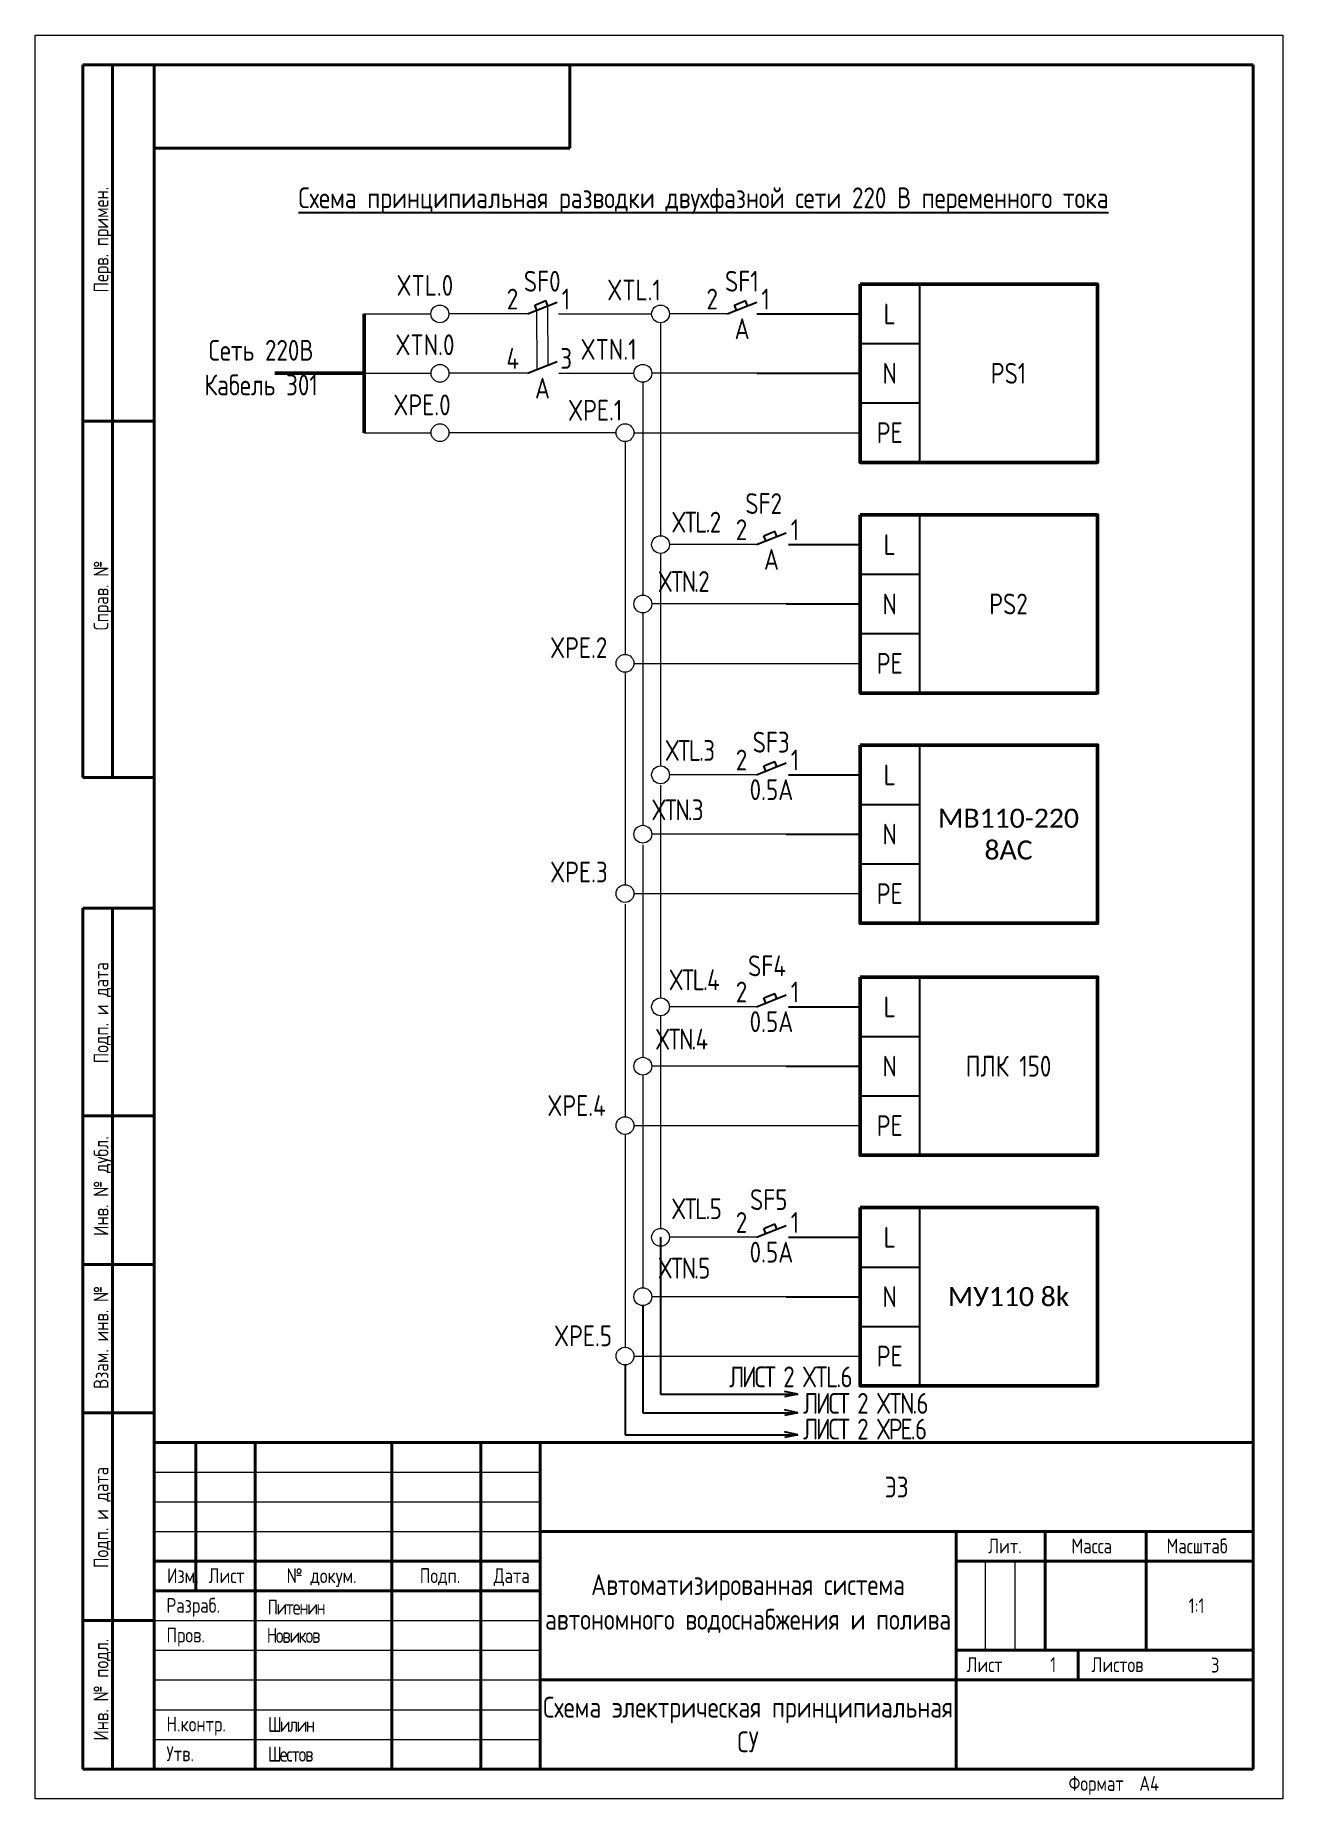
# Model space of a CAD drawing. Header units: millimetres. Extents: x 3520 to 4990, y 400 to 1747.
# Drawn here: x 3520 to 3730, y 1000 to 1297 of the extents above; entities that cross this region are included whole.
import ezdxf

# ---------------------------------------------------------------- set-up
doc = ezdxf.new("R2010")
doc.units = ezdxf.units.MM
doc.linetypes.add('K5LT_BASIC', pattern=[0])
doc.linetypes.add('K5LT_THIN', pattern=[0])
doc.layers.add('Стерка', color=7, linetype='Continuous', lineweight=15)
doc.styles.add('ГОСТ В', font='GOST_0.TTF', dxfattribs={"height": 3.5})
doc.styles.add('ГОСТ тип А', font='GOST_0.TTF', dxfattribs={"height": 3.5})
doc.styles.add('ГОСТ тип В', font='GOST_0.TTF')

msp = doc.modelspace()

# ---------------------------------------------------------------- texts
at = {"color": 7, "insert": (3632.5, 1269.15), "char_height": 3.5, "width": 185, "attachment_point": 5, "style": 'ГОСТ В'}
msp.add_mtext('{\\LСхема принципиальная разводки двухфазной сети 220 В переменного тока}', dxfattribs=at)
at = {"linetype": 'Continuous', "lineweight": 15, "char_height": 3.5, "attachment_point": 5, "style": 'ГОСТ В'}
for s, insert, width in [('XTL.0', (3585.58, 1254.87), 5), ('XTL.1', (3620.8, 1254.1), 5), ('XTN.0', (3585.6, 1244.87), 5), ('XTN.1', (3616.51, 1244.1), 5), ('{\\T0.75;XTL.2}', (3631.12, 1215), 5.4123), ('{\\T0.75;XTN.2}', (3629.02, 1205), 5), ('{\\T0.75;XTL.3}', (3630.06, 1176.55), 5), ('{\\T0.75;XTN.3}', (3627.96, 1166.55), 5), ('{\\T0.75;XTL.5}', (3631.16, 1099.36), 5), ('{\\T0.75;XTN.5}', (3629.06, 1089.36), 12.844), ('{\\T0.75;ЛИСТ 2 XTL.6}', (3647.05, 1071.05), 27.24), ('{\\T0.75;ЛИСТ 2 XTN.6}', (3659.67, 1066.59), 27.24), ('{\\T0.75;ЛИСТ 2 XPE.6}', (3659.54, 1062.25), 27.24)]:
    msp.add_mtext(s, dxfattribs=dict(at, insert=insert, width=width))
at = {"color": 7, "linetype": 'Continuous', "lineweight": 15, "style": 'ГОСТ В'}
for s, insert, char_height, width, attachment_point in [('{\\C256;SF0}', (3605.34, 1255.57), 3.5, 5, 5), ('{\\C256;SF1}', (3638.95, 1255.57), 3.5, 5, 5), ('{\\C256;2}', (3600.34, 1252.57), 3.5, 5, 5), ('{\\C256;1}', (3609.34, 1252.57), 3.5, 5, 5), ('{\\C256;2}', (3633.95, 1252.57), 3.5, 5, 5), ('{\\C256;1}', (3642.95, 1252.57), 3.5, 5, 5), ('{\\C256;A}', (3638.99, 1247.57), 3.5, 15, 5), ('Сеть 220В Кабель 301 ', (3558, 1241.02), 3.5, 29.6964, 5), ('{\\C256;4}', (3600.38, 1242.57), 3.5, 5, 5), ('{\\C256;3}', (3609.38, 1242.57), 3.5, 5, 5), ('{\\C256;PS1}', (3683.84, 1240.07), 3.5, 30, 5), ('{\\C256;A}', (3605.38, 1237.57), 3.5, 15, 5), ('{\\C256;XPE.0}', (3585.1, 1234.75), 3.5, 5, 5), ('{\\C256;XPE.1}', (3614.25, 1233.85), 3.5, 5, 5), ('{\\C256;SF2}', (3642.62, 1218.13), 3.5, 5, 5), ('{\\C256;2}', (3638.89, 1213.72), 3.5, 5, 5), ('{\\C256;1}', (3647.89, 1213.72), 3.5, 5, 5), ('{\\C256;A}', (3643.93, 1208.72), 3.5, 15, 5), ('{\\C256;PS2}', (3683.84, 1201.22), 3.5, 30, 5), ('{\\C256;XPE.2}', (3611.48, 1193.86), 3.5, 5, 5), ('{\\C256;SF3}', (3643.89, 1177.94), 3.5, 5, 5), ('{\\C256;2}', (3638.89, 1174.94), 3.5, 5, 5), ('{\\C256;1}', (3647.89, 1174.94), 3.5, 5, 5), ('{\\C256;0.5A}', (3643.93, 1169.94), 3.5, 15, 5), ('{\\fCalibri|b0|i0|c204|p34;\\H0.91667x;\\C256;МВ110-220 8АС}', (3683.84, 1162.44), 3.5, 30, 5), ('{\\C256;XPE.3}', (3611.52, 1156.07), 3.5, 5, 5), ('{\\C256;SF4}', (3643.18, 1140.27), 3.5, 5, 5), ('{\\C256;2}', (3638.89, 1135.87), 3.5, 5, 5), ('{\\C256;1}', (3647.89, 1135.87), 3.5, 5, 5), ('{\\C256;0.5A}', (3643.93, 1130.87), 3.5, 15, 5), ('{\\C256;ПЛК 150}', (3683.84, 1123.37), 3.5, 30, 5), ('{\\C256;SF5}', (3643.47, 1100.9), 3.5, 5, 5), ('{\\C256;2}', (3638.89, 1097.05), 3.5, 5, 5), ('{\\C256;1}', (3647.89, 1097.05), 3.5, 5, 5), ('{\\C256;0.5A}', (3643.93, 1092.05), 3.5, 15, 5), ('{\\fCalibri|b0|i0|c204|p34;\\H0.91667x;\\C256;МУ110 8k}', (3683.84, 1084.55), 3.5, 30, 5), ('{\\C256;Э3}', (3665, 1052.5), 3.5, 120, 5), ('{\\C256;1:1}', (3715.5, 1032.5), 2.5, 18, 5), ('{\\T0.75;\\C256;Питенин}', (3559.09, 1032.26), 2.5, 23, 4), ('{\\T0.75;\\C256;  Новиков}', (3556.8, 1027.5), 2.5, 23, 4), ('{\\C256;Схема электрическая принципиальная СУ}', (3640, 1012.5), 3.5, 70, 5), ('{\\T0.75;\\C256;  Шилин}', (3557, 1012.5), 2.5, 23, 4), ('{\\T0.75;\\C256;  Шестов}', (3557, 1007.5), 2.5, 23, 4)]:
    msp.add_mtext(s, dxfattribs=dict(at, insert=insert, char_height=char_height, width=width, attachment_point=attachment_point))
at = {"color": 7, "linetype": 'Continuous', "char_height": 3.5, "width": 10, "attachment_point": 5, "style": 'ГОСТ В'}
for s, insert in [('L', (3663.84, 1250.07)), ('N', (3663.84, 1240.07)), ('PE', (3663.84, 1230.07)), ('L', (3663.84, 1211.22)), ('N', (3663.84, 1201.22)), ('PE', (3663.84, 1191.22)), ('L', (3663.84, 1172.44)), ('N', (3663.84, 1162.44)), ('PE', (3663.84, 1152.44)), ('L', (3663.84, 1133.37)), ('N', (3663.84, 1123.37)), ('PE', (3663.84, 1113.37)), ('L', (3663.84, 1094.55)), ('N', (3663.84, 1084.55)), ('PE', (3663.84, 1074.55))]:
    msp.add_mtext(s, dxfattribs=dict(at, insert=insert))
at = {"color": 0, "linetype": 'Continuous', "lineweight": 15, "char_height": 3.5, "width": 5, "attachment_point": 5, "style": 'ГОСТ В'}
for s, insert in [('{\\T0.75;XTL.4}', (3630.76, 1137.92)), ('{\\T0.75;XTN.4}', (3628.65, 1127.92))]:
    msp.add_mtext(s, dxfattribs=dict(at, insert=insert))
at = {"color": 40, "linetype": 'Continuous', "lineweight": 15, "true_color": 0xf8d731, "char_height": 3.5, "width": 5, "attachment_point": 5, "style": 'ГОСТ В'}
for s, insert in [('{\\C256;XPE.4}', (3611.11, 1116.74)), ('{\\C256;XPE.5}', (3612.21, 1077.96))]:
    msp.add_mtext(s, dxfattribs=dict(at, insert=insert))
at = {"insert": (3640, 1032.86), "char_height": 3.5, "attachment_point": 5, "style": 'ГОСТ тип В'}
msp.add_mtext_dynamic_manual_height_columns('\\pxqc;Автоматизированная система автономного водоснабжения и полива', width=70, gutter_width=12.5, heights=[0], dxfattribs=at)
at = {"layer": 'Стерка', "color": 7, "insert": (3718.64, 1022.5), "char_height": 2.5, "attachment_point": 5, "style": 'ГОСТ В'}
msp.add_mtext_dynamic_manual_height_columns('3', width=25, gutter_width=17.5, heights=[0], dxfattribs=at)

# ---------------------------------------------------------------- blocks, each defined once
blk = doc.blocks.new('A4')
at = {"linetype": 'K5LT_THIN', "lineweight": 18}
for p, q in [((0, 0), (0, 297)), ((0, 297), (210, 297)), ((210, 297), (210, 0)), ((20, 55), (85, 55)), ((20, 50), (85, 50)), ((20, 45), (85, 45)), ((159.96, 25), (159.96, 40)), ((164.98, 25), (164.98, 40)), ((20, 30), (85, 30)), ((20, 25), (85, 25)), ((20, 20), (85, 20)), ((20, 15), (85, 15)), ((20, 10), (85, 10)), ((210, 0), (0, 0))]:
    blk.add_line(p, q, dxfattribs=at)
at = {"linetype": 'K5LT_BASIC', "lineweight": 40}
for p, q in [((8, 172), (8, 292)), ((20, 292), (8, 292)), ((13, 172), (13, 292)), ((20, 5), (20, 292)), ((20, 292), (205, 292)), ((90, 292), (90, 278)), ((205, 292), (205, 5)), ((90, 278), (20, 278)), ((20, 232), (8, 232)), ((20, 172), (8, 172)), ((8, 5), (8, 150)), ((20, 150), (8, 150)), ((13, 5), (13, 150)), ((20, 115), (8, 115)), ((20, 90), (8, 90)), ((20, 65), (8, 65)), ((20, 60), (205, 60)), ((20, 5), (20, 60)), ((27, 35), (27, 60)), ((37, 5), (37, 60)), ((60, 5), (60, 60)), ((75, 5), (75, 60)), ((85, 5), (85, 60)), ((85, 45), (205, 45)), ((155, 5), (155, 45)), ((170, 25), (170, 45)), ((187, 25), (187, 45)), ((20, 40), (85, 40)), ((155, 40), (170, 40)), ((170, 40), (205, 40)), ((20, 35), (85, 35)), ((20, 30), (8, 30)), ((155, 25), (205, 25)), ((175.57, 20), (175.57, 25)), ((85, 20), (155, 20)), ((155, 20), (205, 20)), ((20, 5), (8, 5)), ((205, 5), (20, 5))]:
    blk.add_line(p, q, dxfattribs=at)
at = {"char_height": 2.5, "attachment_point": 1, "rotation": 90, "style": 'ГОСТ тип А'}
for s, insert in [('Перв. примен.', (9.82, 253.67)), ('Справ. №', (9.82, 196.78)), ('Подп. и дата', (9.82, 123.85)), ('Инв. № дубл.', (9.82, 94.77)), ('Взам. инв. №', (9.82, 69.04)), ('Подп. и дата', (9.82, 38.85)), ('Инв. № подл.', (9.82, 9.77))]:
    blk.add_mtext(s, dxfattribs=dict(at, insert=insert))
at = {"char_height": 2.5, "attachment_point": 1, "style": 'ГОСТ тип А'}
for s, insert in [('Лит.', (160.41, 43.82)), ('Масса', (174.43, 43.82)), ('Масштаб', (190.44, 43.82)), ('Изм.', (22.19, 38.82)), ('Лист', (29.18, 38.82)), ('№ докум.', (42.3, 38.82)), ('Подп.', (64.73, 38.82)), ('Дата', (77.18, 38.82)), ('Разраб.', (22.08, 33.82)), ('Пров.', (22.08, 28.82)), ('Лист', (156.77, 23.82)), ('1', (170.85, 23.82)), ('Листов', (177.81, 23.82)), ('Н.контр.', (22.08, 13.82)), ('Утв.', (22.08, 8.82)), ('Формат', (173.95, 3.82)), ('A4', (185.86, 3.82))]:
    blk.add_mtext(s, dxfattribs=dict(at, insert=insert))

# ---------------------------------------------------------------- linework, layer by layer
at = {"color": 7}
for p, q in [((3668.84, 1255.07), (3668.84, 1225.07)), ((3602.84, 1250.07), (3607.84, 1252.07)), ((3604.08, 1251.56), (3605.95, 1252.31)), ((3604.42, 1250.7), (3604.08, 1251.56)), ((3606.29, 1251.45), (3605.95, 1252.31)), ((3636.45, 1250.07), (3641.45, 1252.07)), ((3637.69, 1251.56), (3639.56, 1252.31)), ((3638.03, 1250.7), (3637.69, 1251.56)), ((3639.9, 1251.45), (3639.56, 1252.31)), ((3641.47, 1250.07), (3658.84, 1250.07)), ((3658.84, 1245.07), (3668.84, 1245.07)), ((3602.88, 1240.07), (3607.88, 1242.07)), ((3641.49, 1240.07), (3658.84, 1240.07)), ((3658.84, 1235.07), (3668.84, 1235.07)), ((3668.84, 1216.22), (3668.84, 1186.22)), ((3641.39, 1211.22), (3646.39, 1213.22)), ((3642.63, 1212.72), (3644.5, 1213.47)), ((3642.98, 1211.86), (3642.63, 1212.72)), ((3644.85, 1212.61), (3644.5, 1213.47)), ((3646.8, 1211.22), (3658.84, 1211.22)), ((3658.84, 1206.22), (3668.84, 1206.22)), ((3646.42, 1201.22), (3658.84, 1201.22)), ((3658.84, 1196.22), (3668.84, 1196.22)), ((3668.84, 1177.44), (3668.84, 1147.44)), ((3641.39, 1172.44), (3646.39, 1174.44)), ((3642.63, 1173.94), (3644.5, 1174.68)), ((3642.98, 1173.07), (3642.63, 1173.94)), ((3644.85, 1173.82), (3644.5, 1174.68)), ((3646.8, 1172.44), (3658.84, 1172.44)), ((3658.84, 1167.44), (3668.84, 1167.44)), ((3646.42, 1162.44), (3658.84, 1162.44)), ((3658.84, 1157.44), (3668.84, 1157.44)), ((3668.84, 1138.37), (3668.84, 1108.37)), ((3641.39, 1133.37), (3646.39, 1135.37)), ((3642.63, 1134.86), (3644.5, 1135.61)), ((3642.98, 1134), (3642.63, 1134.86)), ((3644.85, 1134.75), (3644.5, 1135.61)), ((3646.8, 1133.37), (3658.84, 1133.37)), ((3658.84, 1128.37), (3668.84, 1128.37)), ((3646.42, 1123.37), (3658.84, 1123.37)), ((3658.84, 1118.37), (3668.84, 1118.37)), ((3668.84, 1099.55), (3668.84, 1069.55)), ((3641.39, 1094.55), (3646.39, 1096.55)), ((3642.63, 1096.05), (3644.5, 1096.8)), ((3642.98, 1095.19), (3642.63, 1096.05)), ((3644.85, 1095.93), (3644.5, 1096.8)), ((3646.8, 1094.55), (3658.84, 1094.55)), ((3658.84, 1089.55), (3668.84, 1089.55)), ((3646.42, 1084.55), (3658.84, 1084.55)), ((3658.84, 1079.55), (3668.84, 1079.55))]:
    msp.add_line(p, q, dxfattribs=at)
at = {"lineweight": 50}
msp.add_line((3575.35, 1250.07), (3575.35, 1230.07), dxfattribs=at)
at = {"color": 7, "lineweight": 50}
msp.add_line((3575.35, 1240.07), (3560.35, 1240.07), dxfattribs=at)
for p, q in [((3625.26, 1094.55), (3625.26, 1068.13)), ((3622.28, 1083.11), (3622.28, 1065)), ((3619.28, 1073.11), (3619.28, 1061.31)), ((3625.26, 1068.13), (3648.38, 1068.13)), ((3648.38, 1068.13), (3646.1, 1068.6)), ((3648.38, 1068.13), (3646.1, 1067.66)), ((3622.28, 1065), (3648.38, 1065)), ((3648.38, 1065), (3646.1, 1065.48)), ((3648.38, 1065), (3646.1, 1064.53)), ((3619.28, 1061.31), (3648.38, 1061.31)), ((3648.38, 1061.31), (3646.1, 1061.79)), ((3648.38, 1061.31), (3646.1, 1060.84))]:
    msp.add_line(p, q)
for points in [[(3658.84, 1255.07), (3698.84, 1255.07), (3698.84, 1225.07), (3658.84, 1225.07)], [(3658.84, 1216.22), (3698.84, 1216.22), (3698.84, 1186.22), (3658.84, 1186.22)], [(3658.84, 1177.44), (3698.84, 1177.44), (3698.84, 1147.44), (3658.84, 1147.44)], [(3658.84, 1138.37), (3698.84, 1138.37), (3698.84, 1108.37), (3658.84, 1108.37)], [(3658.84, 1099.55), (3698.84, 1099.55), (3698.84, 1069.55), (3658.84, 1069.55)]]:
    msp.add_lwpolyline(points, close=True, dxfattribs=at)
at = {"layer": 'Стерка', "color": 7}
for p, q in [((3698.84, 1255.07), (3698.84, 1250.07)), ((3604.47, 1240.7), (3604.42, 1250.7)), ((3606.34, 1241.45), (3606.29, 1251.45)), ((3575.35, 1250.07), (3586.61, 1250.07)), ((3602.84, 1250.07), (3589.61, 1250.07)), ((3608.06, 1250.07), (3623.76, 1250.07)), ((3625.26, 1248.54), (3625.26, 1212.72)), ((3636.45, 1250.07), (3626.76, 1250.07)), ((3575.35, 1240.07), (3586.63, 1240.07)), ((3602.87, 1240.07), (3589.63, 1240.07)), ((3608.11, 1240.07), (3620.78, 1240.07)), ((3622.28, 1238.54), (3622.28, 1202.72)), ((3641.49, 1240.07), (3623.78, 1240.07)), ((3575.35, 1230.07), (3586.63, 1230.07)), ((3617.78, 1230.07), (3589.63, 1230.07)), ((3620.78, 1230.07), (3658.84, 1230.07)), ((3619.28, 1228.54), (3619.28, 1192.72)), ((3698.84, 1216.22), (3698.84, 1211.22)), ((3625.26, 1209.75), (3625.26, 1173.94)), ((3641.39, 1211.22), (3626.76, 1211.22)), ((3646.42, 1201.22), (3623.78, 1201.22)), ((3622.28, 1199.75), (3622.28, 1163.94)), ((3620.78, 1191.22), (3658.84, 1191.22)), ((3619.28, 1189.75), (3619.28, 1153.94)), ((3698.84, 1177.44), (3698.84, 1172.44)), ((3625.26, 1170.68), (3625.26, 1134.87)), ((3641.39, 1172.44), (3626.76, 1172.44)), ((3646.42, 1162.44), (3623.78, 1162.44)), ((3622.28, 1160.68), (3622.28, 1124.87)), ((3620.78, 1152.44), (3658.84, 1152.44)), ((3619.28, 1150.68), (3619.28, 1114.87)), ((3698.84, 1138.37), (3698.84, 1133.37)), ((3625.26, 1131.87), (3625.26, 1096.05)), ((3641.39, 1133.37), (3626.76, 1133.37)), ((3646.42, 1123.37), (3623.78, 1123.37)), ((3622.28, 1121.87), (3622.28, 1086.05)), ((3619.28, 1111.87), (3619.28, 1076.05)), ((3620.78, 1113.37), (3658.84, 1113.37)), ((3698.84, 1099.55), (3698.84, 1094.55)), ((3641.39, 1094.55), (3626.76, 1094.55)), ((3646.42, 1084.55), (3623.78, 1084.55)), ((3620.78, 1074.55), (3658.84, 1074.55))]:
    msp.add_line(p, q, dxfattribs=at)
for centre in [(3588.11, 1250.07), (3625.26, 1250.07), (3588.13, 1240.07), (3622.28, 1240.07), (3588.13, 1230.07), (3619.28, 1230.07), (3625.26, 1211.22), (3622.28, 1201.22), (3619.28, 1191.22), (3625.26, 1172.44), (3622.28, 1162.44), (3619.28, 1152.44), (3625.26, 1133.37), (3622.28, 1123.37), (3619.28, 1113.37), (3625.26, 1094.55), (3622.28, 1084.55), (3619.28, 1074.55)]:
    msp.add_circle(centre, 1.5, dxfattribs=at)

# ---------------------------------------------------------------- block references
msp.add_blockref('A4', (3520, 1000))

msp.set_redraw_order([(e.dxf.handle, doc.entitydb.next_handle()) for e in msp.query("TEXT MTEXT ATTDEF DIMENSION ARC_DIMENSION")])  # texts and dimensions are drawn at this point

doc.saveas('drawing.dxf')
